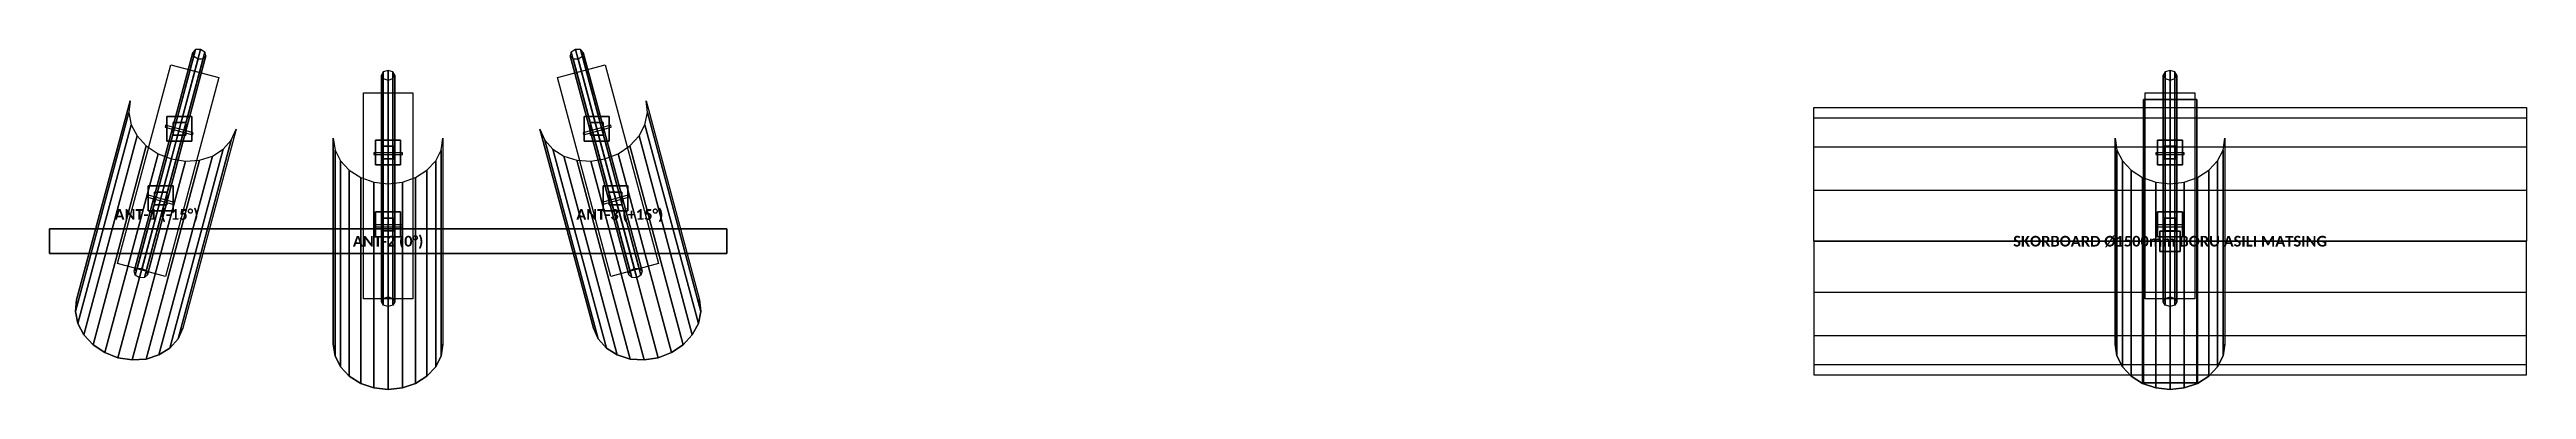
# Model space of a CAD drawing. Header units: millimetres. Extents: x -14816 to 20000, y -833 to 1077.
# Drawn here: x 6100 to 20000, y -833 to 1077 of the extents above; entities that cross this region are included whole.
import ezdxf
from ezdxf.enums import TextEntityAlignment as Align

# ---------------------------------------------------------------- set-up
doc = ezdxf.new("R2010")
doc.units = ezdxf.units.MM
for name, color, linetype in [('CELIK_KIRIS_KOLON', 9, 'CONTINUOUS'), ('EKP_MATSING_ANTEN', 2, 'CONTINUOUS'), ('METIN_BILGI', 7, 'CONTINUOUS'), ('MONTAJ_BORULARI', 2, 'CONTINUOUS')]:
    doc.layers.add(name, color=color, linetype=linetype)
doc.styles.get("Standard").update_dxf_attribs({"font": 'calibrib.ttf'})

msp = doc.modelspace()

# ---------------------------------------------------------------- texts
at = {"layer": 'METIN_BILGI'}
for s, p in [('ANT-1 (-15°)', (6700, 150)), ('ANT-3 (+15°)', (9300, 150)), ('ANT-2 (0°)', (8000, 0)), ('SKORBOARD Ø1500mm BORU ASILI MATSING', (18000, 0))]:
    msp.add_text(s, height=60, dxfattribs=at).set_placement(p, align=Align.MIDDLE_CENTER)

# ---------------------------------------------------------------- linework, layer by layer
at = {"layer": 'CELIK_KIRIS_KOLON'}
for p, q in [((6919, 968, -309), (6620, -148, 847)), ((8000, 847, -309), (8000, -309, 847)), ((9081, 968, -309), (9380, -148, 847)), ((18000, 847, 541), (18000, -309, 1697)), ((6899, 701, 34), (6759, 701, 34)), ((6759, 701, 34), (6759, 561, 34)), ((6899, 701, 154), (6759, 701, 154)), ((6759, 701, 154), (6759, 561, 154)), ((6759, 701, 34), (6759, 701, 154)), ((6899, 561, 34), (6899, 701, 34)), ((6899, 561, 154), (6899, 701, 154)), ((6899, 701, 34), (6899, 701, 154)), ((9241, 701, 34), (9101, 701, 34)), ((9101, 701, 34), (9101, 561, 34)), ((9241, 701, 154), (9101, 701, 154)), ((9101, 701, 154), (9101, 561, 154)), ((9101, 701, 34), (9101, 701, 154)), ((9241, 561, 34), (9241, 701, 34)), ((9241, 561, 154), (9241, 701, 154)), ((9241, 701, 34), (9241, 701, 154)), ((18150, 795, 2755), (17850, 795, 2755)), ((17850, 795, 2755), (17850, -795, 2755)), ((18150, 795, 2845), (17850, 795, 2845)), ((17850, 795, 2845), (17850, -795, 2845)), ((17850, 795, 2755), (17850, 795, 2845)), ((18150, -795, 2755), (18150, 795, 2755)), ((18150, -795, 2845), (18150, 795, 2845)), ((18150, 795, 2755), (18150, 795, 2845)), ((6759, 561, 34), (6899, 561, 34)), ((6759, 561, 154), (6899, 561, 154)), ((6759, 561, 34), (6759, 561, 154)), ((6899, 561, 34), (6899, 561, 154)), ((8070, 568, 34), (7930, 568, 34)), ((7930, 568, 34), (7930, 428, 34)), ((8070, 568, 154), (7930, 568, 154)), ((7930, 568, 154), (7930, 428, 154)), ((7930, 568, 34), (7930, 568, 154)), ((8070, 428, 34), (8070, 568, 34)), ((8070, 428, 154), (8070, 568, 154)), ((8070, 568, 34), (8070, 568, 154)), ((9101, 561, 34), (9241, 561, 34)), ((9101, 561, 154), (9241, 561, 154)), ((9101, 561, 34), (9101, 561, 154)), ((9241, 561, 34), (9241, 561, 154)), ((18070, 568, 884), (17930, 568, 884)), ((17930, 568, 884), (17930, 428, 884)), ((18070, 568, 1004), (17930, 568, 1004)), ((17930, 568, 1004), (17930, 428, 1004)), ((17930, 568, 884), (17930, 568, 1004)), ((18070, 428, 884), (18070, 568, 884)), ((18070, 428, 1004), (18070, 568, 1004)), ((18070, 568, 884), (18070, 568, 1004)), ((7930, 428, 34), (8070, 428, 34)), ((7930, 428, 154), (8070, 428, 154)), ((7930, 428, 34), (7930, 428, 154)), ((8070, 428, 34), (8070, 428, 154)), ((17930, 428, 884), (18070, 428, 884)), ((17930, 428, 1004), (18070, 428, 1004)), ((17930, 428, 884), (17930, 428, 1004)), ((18070, 428, 884), (18070, 428, 1004)), ((6794, 310, 438), (6654, 310, 438)), ((6654, 310, 438), (6654, 170, 438)), ((6794, 310, 558), (6654, 310, 558)), ((6654, 310, 558), (6654, 170, 558)), ((6654, 310, 438), (6654, 310, 558)), ((6794, 170, 438), (6794, 310, 438)), ((6794, 170, 558), (6794, 310, 558)), ((6794, 310, 438), (6794, 310, 558)), ((9346, 310, 438), (9206, 310, 438)), ((9206, 310, 438), (9206, 170, 438)), ((9346, 310, 558), (9206, 310, 558)), ((9206, 310, 558), (9206, 170, 558)), ((9206, 310, 438), (9206, 310, 558)), ((9346, 170, 438), (9346, 310, 438)), ((9346, 170, 558), (9346, 310, 558)), ((9346, 310, 438), (9346, 310, 558)), ((6654, 170, 438), (6794, 170, 438)), ((6654, 170, 558), (6794, 170, 558)), ((6654, 170, 438), (6654, 170, 558)), ((6794, 170, 438), (6794, 170, 558)), ((8070, 164, 438), (7930, 164, 438)), ((7930, 164, 438), (7930, 24, 438)), ((8070, 164, 558), (7930, 164, 558)), ((7930, 164, 558), (7930, 24, 558)), ((7930, 164, 438), (7930, 164, 558)), ((8070, 24, 438), (8070, 164, 438)), ((8070, 24, 558), (8070, 164, 558)), ((8070, 164, 438), (8070, 164, 558)), ((9206, 170, 438), (9346, 170, 438)), ((9206, 170, 558), (9346, 170, 558)), ((9206, 170, 438), (9206, 170, 558)), ((9346, 170, 438), (9346, 170, 558)), ((18070, 164, 1288), (17930, 164, 1288)), ((17930, 164, 1288), (17930, 24, 1288)), ((18070, 164, 1408), (17930, 164, 1408)), ((17930, 164, 1408), (17930, 24, 1408)), ((17930, 164, 1288), (17930, 164, 1408)), ((18070, 24, 1288), (18070, 164, 1288)), ((18070, 24, 1408), (18070, 164, 1408)), ((18070, 164, 1288), (18070, 164, 1408)), ((9900, 70, 1050), (6100, 70, 1050)), ((6100, 70, 1050), (6100, -70, 1050)), ((9900, 70, 1190), (6100, 70, 1190)), ((6100, 70, 1190), (6100, -70, 1190)), ((6100, 70, 1050), (6100, 70, 1190)), ((7930, 24, 438), (8070, 24, 438)), ((7930, 24, 558), (8070, 24, 558)), ((7930, 24, 438), (7930, 24, 558)), ((8070, 24, 438), (8070, 24, 558)), ((9900, -70, 1050), (9900, 70, 1050)), ((9900, -70, 1190), (9900, 70, 1190)), ((9900, 70, 1050), (9900, 70, 1190)), ((17930, 24, 1288), (18070, 24, 1288)), ((17930, 24, 1408), (18070, 24, 1408)), ((17930, 24, 1288), (17930, 24, 1408)), ((18070, 24, 1288), (18070, 24, 1408)), ((6100, -70, 1050), (9900, -70, 1050)), ((6100, -70, 1190), (9900, -70, 1190)), ((6100, -70, 1050), (6100, -70, 1190)), ((9900, -70, 1050), (9900, -70, 1190)), ((17850, -795, 2755), (18150, -795, 2755)), ((17850, -795, 2845), (18150, -795, 2845)), ((17850, -795, 2755), (17850, -795, 2845)), ((18150, -795, 2755), (18150, -795, 2845))]:
    msp.add_line(p, q, dxfattribs=at)
for points in [[(6781, 991, -323), (7050, 919, -323), (6750, -198, 833), (6482, -126, 833)], [(8950, 919, -323), (9219, 991, -323), (9518, -126, 833), (9250, -198, 833)], [(6759, 561, 34), (6899, 561, 34), (6899, 701, 34), (6759, 701, 34)], [(6759, 561, 154), (6899, 561, 154), (6899, 701, 154), (6759, 701, 154)], [(6759, 701, 34), (6899, 701, 34), (6899, 701, 154), (6759, 701, 154)], [(6759, 561, 34), (6759, 701, 34), (6759, 701, 154), (6759, 561, 154)], [(6899, 561, 34), (6899, 701, 34), (6899, 701, 154), (6899, 561, 154)], [(7861, 833, -323), (8139, 833, -323), (8139, -323, 833), (7861, -323, 833)], [(9101, 561, 34), (9241, 561, 34), (9241, 701, 34), (9101, 701, 34)], [(9101, 561, 154), (9241, 561, 154), (9241, 701, 154), (9101, 701, 154)], [(9101, 701, 34), (9241, 701, 34), (9241, 701, 154), (9101, 701, 154)], [(9101, 561, 34), (9101, 701, 34), (9101, 701, 154), (9101, 561, 154)], [(9241, 561, 34), (9241, 701, 34), (9241, 701, 154), (9241, 561, 154)], [(17850, -795, 2755), (18150, -795, 2755), (18150, 795, 2755), (17850, 795, 2755)], [(17850, -795, 2845), (18150, -795, 2845), (18150, 795, 2845), (17850, 795, 2845)], [(17850, 795, 2755), (18150, 795, 2755), (18150, 795, 2845), (17850, 795, 2845)], [(17850, -795, 2755), (17850, 795, 2755), (17850, 795, 2845), (17850, -795, 2845)], [(17861, 833, 527), (18139, 833, 527), (18139, -323, 1683), (17861, -323, 1683)], [(18150, -795, 2755), (18150, 795, 2755), (18150, 795, 2845), (18150, -795, 2845)], [(6748, 640, 24), (6903, 598, 24), (6906, 609, 149), (6751, 651, 149)], [(6759, 561, 34), (6899, 561, 34), (6899, 561, 154), (6759, 561, 154)], [(7930, 428, 34), (8070, 428, 34), (8070, 568, 34), (7930, 568, 34)], [(7930, 428, 154), (8070, 428, 154), (8070, 568, 154), (7930, 568, 154)], [(7930, 568, 34), (8070, 568, 34), (8070, 568, 154), (7930, 568, 154)], [(7930, 428, 34), (7930, 568, 34), (7930, 568, 154), (7930, 428, 154)], [(8070, 428, 34), (8070, 568, 34), (8070, 568, 154), (8070, 428, 154)], [(9097, 598, 24), (9252, 640, 24), (9249, 651, 149), (9094, 609, 149)], [(9101, 561, 34), (9241, 561, 34), (9241, 561, 154), (9101, 561, 154)], [(17930, 428, 884), (18070, 428, 884), (18070, 568, 884), (17930, 568, 884)], [(17930, 428, 1004), (18070, 428, 1004), (18070, 568, 1004), (17930, 568, 1004)], [(17930, 568, 884), (18070, 568, 884), (18070, 568, 1004), (17930, 568, 1004)], [(17930, 428, 884), (17930, 568, 884), (17930, 568, 1004), (17930, 428, 1004)], [(18070, 428, 884), (18070, 568, 884), (18070, 568, 1004), (18070, 428, 1004)], [(7920, 486, 24), (8080, 486, 24), (8080, 497, 149), (7920, 497, 149)], [(7930, 428, 34), (8070, 428, 34), (8070, 428, 154), (7930, 428, 154)], [(17920, 486, 874), (18080, 486, 874), (18080, 497, 999), (17920, 497, 999)], [(17930, 428, 884), (18070, 428, 884), (18070, 428, 1004), (17930, 428, 1004)], [(6654, 170, 438), (6794, 170, 438), (6794, 310, 438), (6654, 310, 438)], [(6654, 170, 558), (6794, 170, 558), (6794, 310, 558), (6654, 310, 558)], [(6654, 310, 438), (6794, 310, 438), (6794, 310, 558), (6654, 310, 558)], [(6654, 170, 438), (6654, 310, 438), (6654, 310, 558), (6654, 170, 558)], [(6794, 170, 438), (6794, 310, 438), (6794, 310, 558), (6794, 170, 558)], [(9206, 170, 438), (9346, 170, 438), (9346, 310, 438), (9206, 310, 438)], [(9206, 170, 558), (9346, 170, 558), (9346, 310, 558), (9206, 310, 558)], [(9206, 310, 438), (9346, 310, 438), (9346, 310, 558), (9206, 310, 558)], [(9206, 170, 438), (9206, 310, 438), (9206, 310, 558), (9206, 170, 558)], [(9346, 170, 438), (9346, 310, 438), (9346, 310, 558), (9346, 170, 558)], [(6644, 249, 429), (6798, 207, 429), (6801, 218, 554), (6647, 260, 554)], [(6654, 170, 438), (6794, 170, 438), (6794, 170, 558), (6654, 170, 558)], [(7930, 24, 438), (8070, 24, 438), (8070, 164, 438), (7930, 164, 438)], [(7930, 24, 558), (8070, 24, 558), (8070, 164, 558), (7930, 164, 558)], [(7930, 164, 438), (8070, 164, 438), (8070, 164, 558), (7930, 164, 558)], [(7930, 24, 438), (7930, 164, 438), (7930, 164, 558), (7930, 24, 558)], [(8070, 24, 438), (8070, 164, 438), (8070, 164, 558), (8070, 24, 558)], [(9202, 207, 429), (9356, 249, 429), (9353, 260, 554), (9199, 218, 554)], [(9206, 170, 438), (9346, 170, 438), (9346, 170, 558), (9206, 170, 558)], [(17930, 24, 1288), (18070, 24, 1288), (18070, 164, 1288), (17930, 164, 1288)], [(17930, 24, 1408), (18070, 24, 1408), (18070, 164, 1408), (17930, 164, 1408)], [(17930, 164, 1288), (18070, 164, 1288), (18070, 164, 1408), (17930, 164, 1408)], [(17930, 24, 1288), (17930, 164, 1288), (17930, 164, 1408), (17930, 24, 1408)], [(18070, 24, 1288), (18070, 164, 1288), (18070, 164, 1408), (18070, 24, 1408)], [(6100, -70, 1050), (9900, -70, 1050), (9900, 70, 1050), (6100, 70, 1050)], [(6100, -70, 1190), (9900, -70, 1190), (9900, 70, 1190), (6100, 70, 1190)], [(6100, 70, 1050), (9900, 70, 1050), (9900, 70, 1190), (6100, 70, 1190)], [(6100, -70, 1050), (6100, 70, 1050), (6100, 70, 1190), (6100, -70, 1190)], [(7920, 81, 429), (8080, 81, 429), (8080, 92, 554), (7920, 92, 554)], [(7930, 24, 438), (8070, 24, 438), (8070, 24, 558), (7930, 24, 558)], [(9900, -70, 1050), (9900, 70, 1050), (9900, 70, 1190), (9900, -70, 1190)], [(17920, 81, 1279), (18080, 81, 1279), (18080, 92, 1404), (17920, 92, 1404)], [(17930, 24, 1288), (18070, 24, 1288), (18070, 24, 1408), (17930, 24, 1408)], [(6100, -70, 1050), (9900, -70, 1050), (9900, -70, 1190), (6100, -70, 1190)], [(17850, -795, 2755), (18150, -795, 2755), (18150, -795, 2845), (17850, -795, 2845)]]:
    msp.add_3dface(points, dxfattribs=at)
at = {"layer": 'EKP_MATSING_ANTEN'}
for p, q in [((6545, 722, -644), (6245, -395, 512)), ((6552, 788, -578), (6252, -329, 578)), ((6552, 788, -578), (6545, 722, -644)), ((6545, 722, -644), (6559, 654, -706)), ((9441, 654, -706), (9455, 722, -644)), ((9455, 722, -644), (9448, 788, -578)), ((9455, 722, -644), (9755, -395, 512)), ((6559, 654, -706), (6259, -462, 451)), ((6592, 591, -758), (6293, -526, 398)), ((6559, 654, -706), (6592, 591, -758)), ((6592, 591, -758), (6643, 535, -799)), ((7120, 568, -644), (6821, -549, 512)), ((7075, 516, -706), (7120, 568, -644)), ((7120, 568, -644), (7148, 629, -578)), ((7692, 578, -578), (7702, 512, -644)), ((7692, 578, -578), (7692, -578, 578)), ((8298, 512, -644), (8308, 578, -578)), ((8852, 629, -578), (8880, 568, -644)), ((8852, 629, -578), (9152, -488, 578)), ((8880, 568, -644), (8925, 516, -706)), ((8880, 568, -644), (9179, -549, 512)), ((9357, 535, -799), (9408, 591, -758)), ((9408, 591, -758), (9441, 654, -706)), ((9408, 591, -758), (9707, -526, 398)), ((9441, 654, -706), (9741, -462, 451)), ((17692, 578, 272), (17702, 512, 206)), ((17692, 578, 272), (17692, -578, 1428)), ((18298, 512, 206), (18308, 578, 272)), ((6643, 535, -799), (6344, -582, 357)), ((6709, 491, -824), (6410, -626, 332)), ((6784, 462, -833), (6484, -655, 323)), ((6863, 450, -824), (6564, -667, 332)), ((6941, 455, -799), (6642, -662, 357)), ((6643, 535, -799), (6709, 491, -824)), ((6709, 491, -824), (6784, 462, -833)), ((7014, 478, -758), (6714, -639, 398)), ((7075, 516, -706), (6775, -601, 451)), ((6784, 462, -833), (6863, 450, -824)), ((6863, 450, -824), (6941, 455, -799)), ((6941, 455, -799), (7014, 478, -758)), ((7014, 478, -758), (7075, 516, -706)), ((7702, 512, -644), (7733, 451, -706)), ((7702, 512, -644), (7702, -644, 512)), ((7733, 451, -706), (7782, 398, -758)), ((7733, 451, -706), (7733, -706, 451)), ((8218, 398, -758), (8267, 451, -706)), ((8267, 451, -706), (8298, 512, -644)), ((8267, 451, -706), (8267, -706, 451)), ((8298, 512, -644), (8298, -644, 512)), ((8925, 516, -706), (8986, 478, -758)), ((8925, 516, -706), (9225, -601, 451)), ((8986, 478, -758), (9059, 455, -799)), ((8986, 478, -758), (9286, -639, 398)), ((9059, 455, -799), (9137, 450, -824)), ((9059, 455, -799), (9358, -662, 357)), ((9137, 450, -824), (9216, 462, -833)), ((9137, 450, -824), (9436, -667, 332)), ((9216, 462, -833), (9291, 491, -824)), ((9216, 462, -833), (9516, -655, 323)), ((9291, 491, -824), (9357, 535, -799)), ((9291, 491, -824), (9590, -626, 332)), ((9357, 535, -799), (9656, -582, 357)), ((17702, 512, 206), (17733, 451, 144)), ((17702, 512, 206), (17702, -644, 1362)), ((17733, 451, 144), (17782, 398, 92)), ((17733, 451, 144), (17733, -706, 1301)), ((18218, 398, 92), (18267, 451, 144)), ((18267, 451, 144), (18298, 512, 206)), ((18267, 451, 144), (18267, -706, 1301)), ((18298, 512, 206), (18298, -644, 1362)), ((7782, 398, -758), (7846, 357, -799)), ((7782, 398, -758), (7782, -758, 398)), ((7846, 357, -799), (7920, 332, -824)), ((7846, 357, -799), (7846, -799, 357)), ((7920, 332, -824), (8000, 323, -833)), ((7920, 332, -824), (7920, -824, 332)), ((8000, 323, -833), (8080, 332, -824)), ((8000, 323, -833), (8000, -833, 323)), ((8080, 332, -824), (8154, 357, -799)), ((8080, 332, -824), (8080, -824, 332)), ((8154, 357, -799), (8218, 398, -758)), ((8154, 357, -799), (8154, -799, 357)), ((8218, 398, -758), (8218, -758, 398)), ((17782, 398, 92), (17846, 357, 51)), ((17782, 398, 92), (17782, -758, 1248)), ((17846, 357, 51), (17920, 332, 26)), ((17846, 357, 51), (17846, -799, 1207)), ((17920, 332, 26), (18000, 323, 17)), ((17920, 332, 26), (17920, -824, 1182)), ((18000, 323, 17), (18080, 332, 26)), ((18000, 323, 17), (18000, -833, 1173)), ((18080, 332, 26), (18154, 357, 51)), ((18080, 332, 26), (18080, -824, 1182)), ((18154, 357, 51), (18218, 398, 92)), ((18154, 357, 51), (18154, -799, 1207)), ((18218, 398, 92), (18218, -758, 1248)), ((6252, -329, 578), (6245, -395, 512)), ((6245, -395, 512), (6259, -462, 451)), ((9741, -462, 451), (9755, -395, 512)), ((9755, -395, 512), (9748, -329, 578)), ((6259, -462, 451), (6293, -526, 398)), ((6293, -526, 398), (6344, -582, 357)), ((6775, -601, 451), (6821, -549, 512)), ((6821, -549, 512), (6848, -488, 578)), ((9152, -488, 578), (9179, -549, 512)), ((9179, -549, 512), (9225, -601, 451)), ((9656, -582, 357), (9707, -526, 398)), ((9707, -526, 398), (9741, -462, 451)), ((6344, -582, 357), (6410, -626, 332)), ((6410, -626, 332), (6484, -655, 323)), ((6484, -655, 323), (6564, -667, 332)), ((6564, -667, 332), (6642, -662, 357)), ((6642, -662, 357), (6714, -639, 398)), ((6714, -639, 398), (6775, -601, 451)), ((7692, -578, 578), (7702, -644, 512)), ((7702, -644, 512), (7733, -706, 451)), ((8267, -706, 451), (8298, -644, 512)), ((8298, -644, 512), (8308, -578, 578)), ((9225, -601, 451), (9286, -639, 398)), ((9286, -639, 398), (9358, -662, 357)), ((9358, -662, 357), (9436, -667, 332)), ((9436, -667, 332), (9516, -655, 323)), ((9516, -655, 323), (9590, -626, 332)), ((9590, -626, 332), (9656, -582, 357)), ((17692, -578, 1428), (17702, -644, 1362)), ((17702, -644, 1362), (17733, -706, 1301)), ((18267, -706, 1301), (18298, -644, 1362)), ((18298, -644, 1362), (18308, -578, 1428)), ((7733, -706, 451), (7782, -758, 398)), ((7782, -758, 398), (7846, -799, 357)), ((7846, -799, 357), (7920, -824, 332)), ((7920, -824, 332), (8000, -833, 323)), ((8000, -833, 323), (8080, -824, 332)), ((8080, -824, 332), (8154, -799, 357)), ((8154, -799, 357), (8218, -758, 398)), ((8218, -758, 398), (8267, -706, 451)), ((17733, -706, 1301), (17782, -758, 1248)), ((17782, -758, 1248), (17846, -799, 1207)), ((17846, -799, 1207), (17920, -824, 1182)), ((17920, -824, 1182), (18000, -833, 1173)), ((18000, -833, 1173), (18080, -824, 1182)), ((18080, -824, 1182), (18154, -799, 1207)), ((18154, -799, 1207), (18218, -758, 1248)), ((18218, -758, 1248), (18267, -706, 1301))]:
    msp.add_line(p, q, dxfattribs=at)
for points in [[(6552, 788, -578), (6545, 722, -644), (6245, -395, 512), (6252, -329, 578)], [(6545, 722, -644), (6559, 654, -706), (6259, -462, 451), (6245, -395, 512)], [(9441, 654, -706), (9455, 722, -644), (9755, -395, 512), (9741, -462, 451)], [(9455, 722, -644), (9448, 788, -578), (9748, -329, 578), (9755, -395, 512)], [(6559, 654, -706), (6592, 591, -758), (6293, -526, 398), (6259, -462, 451)], [(6592, 591, -758), (6643, 535, -799), (6344, -582, 357), (6293, -526, 398)], [(7075, 516, -706), (7120, 568, -644), (6821, -549, 512), (6775, -601, 451)], [(7120, 568, -644), (7148, 629, -578), (6848, -488, 578), (6821, -549, 512)], [(7692, 578, -578), (7702, 512, -644), (7702, -644, 512), (7692, -578, 578)], [(8298, 512, -644), (8308, 578, -578), (8308, -578, 578), (8298, -644, 512)], [(8852, 629, -578), (8880, 568, -644), (9179, -549, 512), (9152, -488, 578)], [(8880, 568, -644), (8925, 516, -706), (9225, -601, 451), (9179, -549, 512)], [(9357, 535, -799), (9408, 591, -758), (9707, -526, 398), (9656, -582, 357)], [(9408, 591, -758), (9441, 654, -706), (9741, -462, 451), (9707, -526, 398)], [(17692, 578, 272), (17702, 512, 206), (17702, -644, 1362), (17692, -578, 1428)], [(18298, 512, 206), (18308, 578, 272), (18308, -578, 1428), (18298, -644, 1362)], [(6643, 535, -799), (6709, 491, -824), (6410, -626, 332), (6344, -582, 357)], [(6709, 491, -824), (6784, 462, -833), (6484, -655, 323), (6410, -626, 332)], [(6784, 462, -833), (6863, 450, -824), (6564, -667, 332), (6484, -655, 323)], [(6863, 450, -824), (6941, 455, -799), (6642, -662, 357), (6564, -667, 332)], [(6941, 455, -799), (7014, 478, -758), (6714, -639, 398), (6642, -662, 357)], [(7014, 478, -758), (7075, 516, -706), (6775, -601, 451), (6714, -639, 398)], [(7702, 512, -644), (7733, 451, -706), (7733, -706, 451), (7702, -644, 512)], [(7733, 451, -706), (7782, 398, -758), (7782, -758, 398), (7733, -706, 451)], [(8218, 398, -758), (8267, 451, -706), (8267, -706, 451), (8218, -758, 398)], [(8267, 451, -706), (8298, 512, -644), (8298, -644, 512), (8267, -706, 451)], [(8925, 516, -706), (8986, 478, -758), (9286, -639, 398), (9225, -601, 451)], [(8986, 478, -758), (9059, 455, -799), (9358, -662, 357), (9286, -639, 398)], [(9059, 455, -799), (9137, 450, -824), (9436, -667, 332), (9358, -662, 357)], [(9137, 450, -824), (9216, 462, -833), (9516, -655, 323), (9436, -667, 332)], [(9216, 462, -833), (9291, 491, -824), (9590, -626, 332), (9516, -655, 323)], [(9291, 491, -824), (9357, 535, -799), (9656, -582, 357), (9590, -626, 332)], [(17702, 512, 206), (17733, 451, 144), (17733, -706, 1301), (17702, -644, 1362)], [(17733, 451, 144), (17782, 398, 92), (17782, -758, 1248), (17733, -706, 1301)], [(18218, 398, 92), (18267, 451, 144), (18267, -706, 1301), (18218, -758, 1248)], [(18267, 451, 144), (18298, 512, 206), (18298, -644, 1362), (18267, -706, 1301)], [(7782, 398, -758), (7846, 357, -799), (7846, -799, 357), (7782, -758, 398)], [(7846, 357, -799), (7920, 332, -824), (7920, -824, 332), (7846, -799, 357)], [(7920, 332, -824), (8000, 323, -833), (8000, -833, 323), (7920, -824, 332)], [(8000, 323, -833), (8080, 332, -824), (8080, -824, 332), (8000, -833, 323)], [(8080, 332, -824), (8154, 357, -799), (8154, -799, 357), (8080, -824, 332)], [(8154, 357, -799), (8218, 398, -758), (8218, -758, 398), (8154, -799, 357)], [(17782, 398, 92), (17846, 357, 51), (17846, -799, 1207), (17782, -758, 1248)], [(17846, 357, 51), (17920, 332, 26), (17920, -824, 1182), (17846, -799, 1207)], [(17920, 332, 26), (18000, 323, 17), (18000, -833, 1173), (17920, -824, 1182)], [(18000, 323, 17), (18080, 332, 26), (18080, -824, 1182), (18000, -833, 1173)], [(18080, 332, 26), (18154, 357, 51), (18154, -799, 1207), (18080, -824, 1182)], [(18154, 357, 51), (18218, 398, 92), (18218, -758, 1248), (18154, -799, 1207)]]:
    msp.add_3dface(points, dxfattribs=at)
at = {"layer": 'MONTAJ_BORULARI'}
for p, q in [((6864, 666, 94), (6794, 666, 94)), ((6794, 666, 94), (6794, 596, 94)), ((6864, 666, 2400), (6794, 666, 2400)), ((6794, 666, 2400), (6794, 596, 2400)), ((6794, 666, 94), (6794, 666, 2400)), ((6794, 596, 94), (6864, 596, 94)), ((6794, 596, 2400), (6864, 596, 2400)), ((6794, 596, 94), (6794, 596, 2400)), ((6864, 596, 94), (6864, 666, 94)), ((6864, 596, 2400), (6864, 666, 2400)), ((6864, 666, 94), (6864, 666, 2400)), ((6864, 596, 94), (6864, 596, 2400)), ((9206, 666, 94), (9136, 666, 94)), ((9136, 666, 94), (9136, 596, 94)), ((9206, 666, 2400), (9136, 666, 2400)), ((9136, 666, 2400), (9136, 596, 2400)), ((9136, 666, 94), (9136, 666, 2400)), ((9136, 596, 94), (9206, 596, 94)), ((9136, 596, 2400), (9206, 596, 2400)), ((9136, 596, 94), (9136, 596, 2400)), ((9206, 596, 94), (9206, 666, 94)), ((9206, 596, 2400), (9206, 666, 2400)), ((9206, 666, 94), (9206, 666, 2400)), ((9206, 596, 94), (9206, 596, 2400)), ((8035, 533, 94), (7965, 533, 94)), ((7965, 533, 94), (7965, 463, 94)), ((8035, 533, 2400), (7965, 533, 2400)), ((7965, 533, 2400), (7965, 463, 2400)), ((7965, 533, 94), (7965, 533, 2400)), ((7965, 463, 94), (8035, 463, 94)), ((7965, 463, 2400), (8035, 463, 2400)), ((7965, 463, 94), (7965, 463, 2400)), ((8035, 463, 94), (8035, 533, 94)), ((8035, 463, 2400), (8035, 533, 2400)), ((8035, 533, 94), (8035, 533, 2400)), ((8035, 463, 94), (8035, 463, 2400)), ((18035, 533, 944), (17965, 533, 944)), ((17965, 533, 944), (17965, 463, 944)), ((18035, 533, 3250), (17965, 533, 3250)), ((17965, 533, 3250), (17965, 463, 3250)), ((17965, 533, 944), (17965, 533, 3250)), ((17965, 463, 944), (18035, 463, 944)), ((17965, 463, 3250), (18035, 463, 3250)), ((17965, 463, 944), (17965, 463, 3250)), ((18035, 463, 944), (18035, 533, 944)), ((18035, 463, 3250), (18035, 533, 3250)), ((18035, 533, 944), (18035, 533, 3250)), ((18035, 463, 944), (18035, 463, 3250)), ((6759, 275, 498), (6689, 275, 498)), ((6689, 275, 498), (6689, 205, 498)), ((6759, 275, 2400), (6689, 275, 2400)), ((6689, 275, 2400), (6689, 205, 2400)), ((6689, 275, 498), (6689, 275, 2400)), ((6689, 205, 498), (6759, 205, 498)), ((6689, 205, 2400), (6759, 205, 2400)), ((6689, 205, 498), (6689, 205, 2400)), ((6759, 205, 498), (6759, 275, 498)), ((6759, 205, 2400), (6759, 275, 2400)), ((6759, 275, 498), (6759, 275, 2400)), ((6759, 205, 498), (6759, 205, 2400)), ((9311, 275, 498), (9241, 275, 498)), ((9241, 275, 498), (9241, 205, 498)), ((9311, 275, 2400), (9241, 275, 2400)), ((9241, 275, 2400), (9241, 205, 2400)), ((9241, 275, 498), (9241, 275, 2400)), ((9241, 205, 498), (9311, 205, 498)), ((9241, 205, 2400), (9311, 205, 2400)), ((9241, 205, 498), (9241, 205, 2400)), ((9311, 205, 498), (9311, 275, 498)), ((9311, 205, 2400), (9311, 275, 2400)), ((9311, 275, 498), (9311, 275, 2400)), ((9311, 205, 498), (9311, 205, 2400)), ((8035, 129, 498), (7965, 129, 498)), ((7965, 129, 498), (7965, 59, 498)), ((8035, 129, 2400), (7965, 129, 2400)), ((7965, 129, 2400), (7965, 59, 2400)), ((7965, 129, 498), (7965, 129, 2400)), ((7965, 59, 498), (8035, 59, 498)), ((7965, 59, 2400), (8035, 59, 2400)), ((7965, 59, 498), (7965, 59, 2400)), ((8035, 59, 498), (8035, 129, 498)), ((8035, 59, 2400), (8035, 129, 2400)), ((8035, 129, 498), (8035, 129, 2400)), ((8035, 59, 498), (8035, 59, 2400)), ((18057, 57, -40), (17943, 57, -40)), ((17943, 57, -40), (17943, -57, -40)), ((18057, 57, 2050), (17943, 57, 2050)), ((17943, 57, 2050), (17943, -57, 2050)), ((17943, 57, -40), (17943, 57, 2050)), ((18035, 129, 1348), (17965, 129, 1348)), ((17965, 129, 1348), (17965, 59, 1348)), ((18035, 129, 3250), (17965, 129, 3250)), ((17965, 129, 3250), (17965, 59, 3250)), ((17965, 129, 1348), (17965, 129, 3250)), ((17965, 59, 1348), (18035, 59, 1348)), ((17965, 59, 3250), (18035, 59, 3250)), ((17965, 59, 1348), (17965, 59, 3250)), ((18035, 59, 1348), (18035, 129, 1348)), ((18035, 59, 3250), (18035, 129, 3250)), ((18035, 129, 1348), (18035, 129, 3250)), ((18035, 59, 1348), (18035, 59, 3250)), ((18057, -57, -40), (18057, 57, -40)), ((18057, -57, 2050), (18057, 57, 2050)), ((18057, 57, -40), (18057, 57, 2050)), ((17943, -57, -40), (18057, -57, -40)), ((17943, -57, 2050), (18057, -57, 2050)), ((17943, -57, -40), (17943, -57, 2050)), ((18057, -57, -40), (18057, -57, 2050))]:
    msp.add_line(p, q, dxfattribs=at)
for points in [[(6920, 1076, -321), (6905, 1060, -340), (6575, -169, 932), (6591, -153, 951)], [(6905, 1060, -340), (6910, 1039, -359), (6581, -190, 913), (6575, -169, 932)], [(6910, 1039, -359), (6934, 1025, -367), (6605, -205, 905), (6581, -190, 913)], [(6948, 1077, -313), (6920, 1076, -321), (6591, -153, 951), (6619, -153, 959)], [(6934, 1025, -367), (6962, 1025, -359), (6633, -204, 913), (6605, -205, 905)], [(6972, 1062, -321), (6948, 1077, -313), (6619, -153, 959), (6643, -167, 951)], [(6962, 1025, -359), (6978, 1041, -340), (6649, -189, 932), (6633, -204, 913)], [(6978, 1041, -340), (6972, 1062, -321), (6643, -167, 951), (6649, -189, 932)], [(9028, 1062, -321), (9022, 1041, -340), (9351, -189, 932), (9357, -167, 951)], [(9022, 1041, -340), (9038, 1025, -359), (9367, -204, 913), (9351, -189, 932)], [(9052, 1077, -313), (9028, 1062, -321), (9357, -167, 951), (9381, -153, 959)], [(9038, 1025, -359), (9066, 1025, -367), (9395, -205, 905), (9367, -204, 913)], [(9080, 1076, -321), (9052, 1077, -313), (9381, -153, 959), (9409, -153, 951)], [(9066, 1025, -367), (9090, 1039, -359), (9419, -190, 913), (9395, -205, 905)], [(9095, 1060, -340), (9080, 1076, -321), (9409, -153, 951), (9425, -169, 932)], [(9090, 1039, -359), (9095, 1060, -340), (9425, -169, 932), (9419, -190, 913)], [(7973, 951, -321), (7962, 932, -340), (7962, -340, 932), (7973, -321, 951)], [(7962, 932, -340), (7973, 913, -359), (7973, -359, 913), (7962, -340, 932)], [(8000, 959, -313), (7973, 951, -321), (7973, -321, 951), (8000, -313, 959)], [(7973, 913, -359), (8000, 905, -367), (8000, -367, 905), (7973, -359, 913)], [(8027, 951, -321), (8000, 959, -313), (8000, -313, 959), (8027, -321, 951)], [(8000, 905, -367), (8027, 913, -359), (8027, -359, 913), (8000, -367, 905)], [(8038, 932, -340), (8027, 951, -321), (8027, -321, 951), (8038, -340, 932)], [(8027, 913, -359), (8038, 932, -340), (8038, -340, 932), (8027, -359, 913)], [(17973, 951, 529), (17962, 932, 510), (17962, -340, 1782), (17973, -321, 1801)], [(17962, 932, 510), (17973, 913, 491), (17973, -359, 1763), (17962, -340, 1782)], [(18000, 959, 537), (17973, 951, 529), (17973, -321, 1801), (18000, -313, 1809)], [(17973, 913, 491), (18000, 905, 483), (18000, -367, 1755), (17973, -359, 1763)], [(18027, 951, 529), (18000, 959, 537), (18000, -313, 1809), (18027, -321, 1801)], [(18000, 905, 483), (18027, 913, 491), (18027, -359, 1763), (18000, -367, 1755)], [(18038, 932, 510), (18027, 951, 529), (18027, -321, 1801), (18038, -340, 1782)], [(18027, 913, 491), (18038, 932, 510), (18038, -340, 1782), (18027, -359, 1763)], [(16000, 750, 2800), (20000, 750, 2800), (20000, 0, 3550), (16000, 0, 3550)], [(6794, 596, 94), (6864, 596, 94), (6864, 666, 94), (6794, 666, 94)], [(6794, 596, 2400), (6864, 596, 2400), (6864, 666, 2400), (6794, 666, 2400)], [(6794, 666, 94), (6864, 666, 94), (6864, 666, 2400), (6794, 666, 2400)], [(6794, 596, 94), (6794, 666, 94), (6794, 666, 2400), (6794, 596, 2400)], [(6794, 596, 94), (6864, 596, 94), (6864, 596, 2400), (6794, 596, 2400)], [(6864, 596, 94), (6864, 666, 94), (6864, 666, 2400), (6864, 596, 2400)], [(9136, 596, 94), (9206, 596, 94), (9206, 666, 94), (9136, 666, 94)], [(9136, 596, 2400), (9206, 596, 2400), (9206, 666, 2400), (9136, 666, 2400)], [(9136, 666, 94), (9206, 666, 94), (9206, 666, 2400), (9136, 666, 2400)], [(9136, 596, 94), (9136, 666, 94), (9136, 666, 2400), (9136, 596, 2400)], [(9136, 596, 94), (9206, 596, 94), (9206, 596, 2400), (9136, 596, 2400)], [(9206, 596, 94), (9206, 666, 94), (9206, 666, 2400), (9206, 596, 2400)], [(16000, 693, 3087), (20000, 693, 3087), (20000, 0, 3550), (16000, 0, 3550)], [(16000, 693, 2513), (20000, 693, 2513), (20000, 0, 3550), (16000, 0, 3550)], [(7965, 463, 94), (8035, 463, 94), (8035, 533, 94), (7965, 533, 94)], [(7965, 463, 2400), (8035, 463, 2400), (8035, 533, 2400), (7965, 533, 2400)], [(7965, 533, 94), (8035, 533, 94), (8035, 533, 2400), (7965, 533, 2400)], [(7965, 463, 94), (7965, 533, 94), (7965, 533, 2400), (7965, 463, 2400)], [(7965, 463, 94), (8035, 463, 94), (8035, 463, 2400), (7965, 463, 2400)], [(8035, 463, 94), (8035, 533, 94), (8035, 533, 2400), (8035, 463, 2400)], [(16000, 530, 3330), (20000, 530, 3330), (20000, 0, 3550), (16000, 0, 3550)], [(16000, 530, 2270), (20000, 530, 2270), (20000, 0, 3550), (16000, 0, 3550)], [(17965, 463, 944), (18035, 463, 944), (18035, 533, 944), (17965, 533, 944)], [(17965, 463, 3250), (18035, 463, 3250), (18035, 533, 3250), (17965, 533, 3250)], [(17965, 533, 944), (18035, 533, 944), (18035, 533, 3250), (17965, 533, 3250)], [(17965, 463, 944), (17965, 533, 944), (17965, 533, 3250), (17965, 463, 3250)], [(17965, 463, 944), (18035, 463, 944), (18035, 463, 3250), (17965, 463, 3250)], [(18035, 463, 944), (18035, 533, 944), (18035, 533, 3250), (18035, 463, 3250)], [(16000, 287, 3493), (20000, 287, 3493), (20000, 0, 3550), (16000, 0, 3550)], [(16000, 287, 2107), (20000, 287, 2107), (20000, 0, 3550), (16000, 0, 3550)], [(6689, 205, 498), (6759, 205, 498), (6759, 275, 498), (6689, 275, 498)], [(6689, 205, 2400), (6759, 205, 2400), (6759, 275, 2400), (6689, 275, 2400)], [(6689, 275, 498), (6759, 275, 498), (6759, 275, 2400), (6689, 275, 2400)], [(6689, 205, 498), (6689, 275, 498), (6689, 275, 2400), (6689, 205, 2400)], [(6689, 205, 498), (6759, 205, 498), (6759, 205, 2400), (6689, 205, 2400)], [(6759, 205, 498), (6759, 275, 498), (6759, 275, 2400), (6759, 205, 2400)], [(9241, 205, 498), (9311, 205, 498), (9311, 275, 498), (9241, 275, 498)], [(9241, 205, 2400), (9311, 205, 2400), (9311, 275, 2400), (9241, 275, 2400)], [(9241, 275, 498), (9311, 275, 498), (9311, 275, 2400), (9241, 275, 2400)], [(9241, 205, 498), (9241, 275, 498), (9241, 275, 2400), (9241, 205, 2400)], [(9241, 205, 498), (9311, 205, 498), (9311, 205, 2400), (9241, 205, 2400)], [(9311, 205, 498), (9311, 275, 498), (9311, 275, 2400), (9311, 205, 2400)], [(7965, 59, 498), (8035, 59, 498), (8035, 129, 498), (7965, 129, 498)], [(7965, 59, 2400), (8035, 59, 2400), (8035, 129, 2400), (7965, 129, 2400)], [(7965, 129, 498), (8035, 129, 498), (8035, 129, 2400), (7965, 129, 2400)], [(7965, 59, 498), (7965, 129, 498), (7965, 129, 2400), (7965, 59, 2400)], [(7965, 59, 498), (8035, 59, 498), (8035, 59, 2400), (7965, 59, 2400)], [(8035, 59, 498), (8035, 129, 498), (8035, 129, 2400), (8035, 59, 2400)], [(16000, 0, 3550), (20000, 0, 3550), (20000, 0, 3550), (16000, 0, 3550)], [(16000, 0, 2050), (20000, 0, 2050), (20000, 0, 3550), (16000, 0, 3550)], [(16000, -750, 2800), (20000, -750, 2800), (20000, 0, 3550), (16000, 0, 3550)], [(16000, -287, 3493), (20000, -287, 3493), (20000, 0, 3550), (16000, 0, 3550)], [(17943, -57, -40), (18057, -57, -40), (18057, 57, -40), (17943, 57, -40)], [(17943, -57, 2050), (18057, -57, 2050), (18057, 57, 2050), (17943, 57, 2050)], [(17943, 57, -40), (18057, 57, -40), (18057, 57, 2050), (17943, 57, 2050)], [(17943, -57, -40), (17943, 57, -40), (17943, 57, 2050), (17943, -57, 2050)], [(17965, 59, 1348), (18035, 59, 1348), (18035, 129, 1348), (17965, 129, 1348)], [(17965, 59, 3250), (18035, 59, 3250), (18035, 129, 3250), (17965, 129, 3250)], [(17965, 129, 1348), (18035, 129, 1348), (18035, 129, 3250), (17965, 129, 3250)], [(17965, 59, 1348), (17965, 129, 1348), (17965, 129, 3250), (17965, 59, 3250)], [(17965, 59, 1348), (18035, 59, 1348), (18035, 59, 3250), (17965, 59, 3250)], [(18035, 59, 1348), (18035, 129, 1348), (18035, 129, 3250), (18035, 59, 3250)], [(18057, -57, -40), (18057, 57, -40), (18057, 57, 2050), (18057, -57, 2050)], [(16000, -287, 2107), (20000, -287, 2107), (20000, 0, 3550), (16000, 0, 3550)], [(16000, -530, 2270), (20000, -530, 2270), (20000, 0, 3550), (16000, 0, 3550)], [(16000, -693, 2513), (20000, -693, 2513), (20000, 0, 3550), (16000, 0, 3550)], [(16000, -693, 3087), (20000, -693, 3087), (20000, 0, 3550), (16000, 0, 3550)], [(16000, -530, 3330), (20000, -530, 3330), (20000, 0, 3550), (16000, 0, 3550)], [(17943, -57, -40), (18057, -57, -40), (18057, -57, 2050), (17943, -57, 2050)]]:
    msp.add_3dface(points, dxfattribs=at)

msp.set_redraw_order([(e.dxf.handle, doc.entitydb.next_handle()) for e in msp.query("TEXT MTEXT ATTDEF DIMENSION ARC_DIMENSION")])  # texts and dimensions are drawn at this point

doc.saveas('drawing.dxf')
